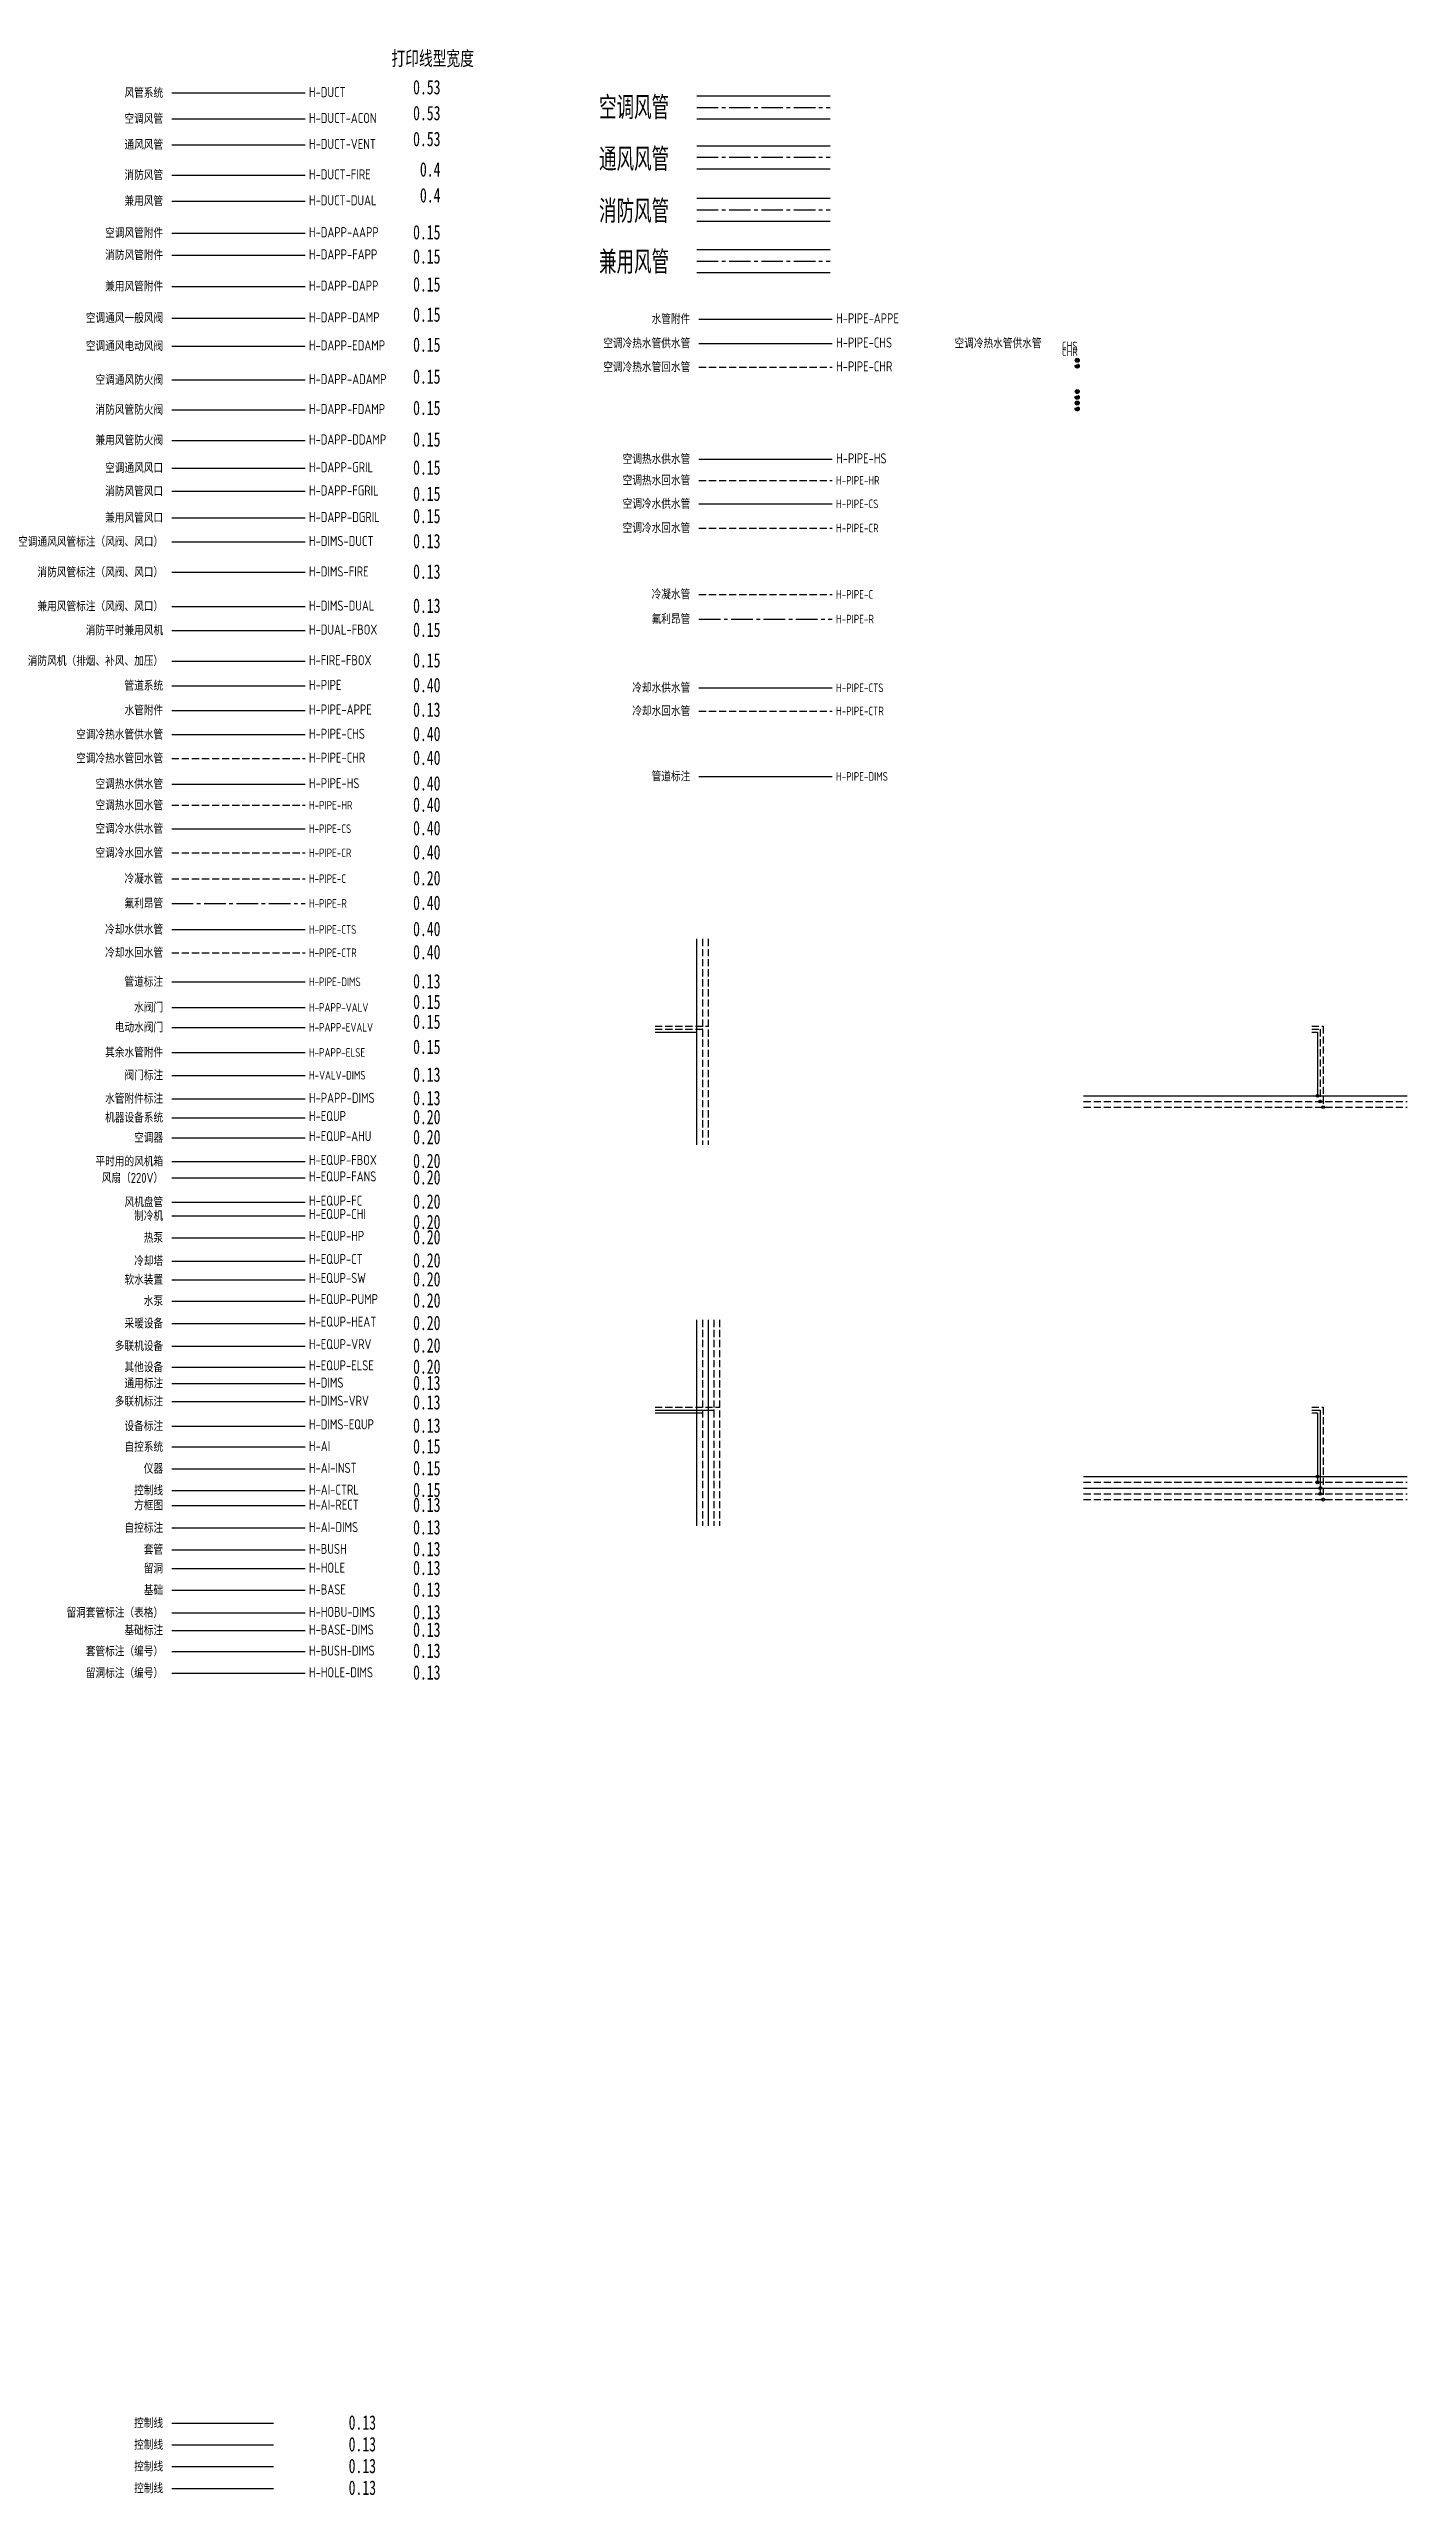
# Model space of a CAD drawing. Extents: x -671963 to 2381076, y -56129 to 1796010.
# Drawn here: x 143059 to 190268, y 1377 to 86389 of the extents above; entities that cross this region are included whole.
import ezdxf
from ezdxf.enums import TextEntityAlignment as Align

# ---------------------------------------------------------------- set-up
doc = ezdxf.new("R2010")
doc.units = 0
doc.header["$LTSCALE"] = 1000
for name, pattern in [('CENTER2', [1.125, 0.75, -0.125, 0.125, -0.125]), ('DASH', [0.35, 0.25, -0.1]), ('HIDDEN', [9.525, 6.35, -3.175])]:
    doc.linetypes.add(name, pattern=pattern)
for name, color, linetype in [('H-AI', 6, 'CONTINUOUS'), ('H-AI-CTRL', 6, 'HIDDEN'), ('H-AI-DIMS', 7, 'CONTINUOUS'), ('H-AI-INST', 6, 'CONTINUOUS'), ('H-AI-RECT', 7, 'CONTINUOUS'), ('H-BASE', 7, 'CONTINUOUS'), ('H-BASE-DIMS', 7, 'CONTINUOUS'), ('H-BUSH', 7, 'CONTINUOUS'), ('H-BUSH-DIMS', 7, 'CONTINUOUS'), ('H-DAPP-AAPP', 3, 'CONTINUOUS'), ('H-DAPP-ADAMP', 11, 'CONTINUOUS'), ('H-DAPP-DAMP', 3, 'CONTINUOUS'), ('H-DAPP-DAPP', 131, 'CONTINUOUS'), ('H-DAPP-DDAMP', 131, 'CONTINUOUS'), ('H-DAPP-DGRIL', 131, 'CONTINUOUS'), ('H-DAPP-EDAMP', 31, 'CONTINUOUS'), ('H-DAPP-FAPP', 3, 'CONTINUOUS'), ('H-DAPP-FDAMP', 161, 'CONTINUOUS'), ('H-DAPP-FGRIL', 161, 'CONTINUOUS'), ('H-DAPP-GRIL', 11, 'CONTINUOUS'), ('H-DIMS', 7, 'CONTINUOUS'), ('H-DIMS-DUAL', 7, 'CONTINUOUS'), ('H-DIMS-DUCT', 7, 'CONTINUOUS'), ('H-DIMS-EQUP', 7, 'CONTINUOUS'), ('H-DIMS-FIRE', 7, 'CONTINUOUS'), ('H-DIMS-VRV', 7, 'CONTINUOUS'), ('H-DUAL-FBOX', 131, 'CONTINUOUS'), ('H-DUCT', 2, 'CONTINUOUS'), ('H-DUCT-ACON', 2, 'CONTINUOUS'), ('H-DUCT-DUAL', 30, 'CONTINUOUS'), ('H-DUCT-FIRE', 20, 'CONTINUOUS'), ('H-DUCT-VENT', 2, 'CONTINUOUS'), ('H-EQUP', 4, 'CONTINUOUS'), ('H-EQUP-AHU', 4, 'CONTINUOUS'), ('H-EQUP-CHI', 4, 'CONTINUOUS'), ('H-EQUP-CT', 4, 'CONTINUOUS'), ('H-EQUP-ELSE', 4, 'CONTINUOUS'), ('H-EQUP-FANS', 4, 'CONTINUOUS'), ('H-EQUP-FBOX', 4, 'CONTINUOUS'), ('H-EQUP-FC', 4, 'CONTINUOUS'), ('H-EQUP-HEAT', 4, 'CONTINUOUS'), ('H-EQUP-HP', 4, 'CONTINUOUS'), ('H-EQUP-PUMP', 4, 'CONTINUOUS'), ('H-EQUP-SW', 4, 'CONTINUOUS'), ('H-EQUP-VRV', 4, 'CONTINUOUS'), ('H-FIRE-FBOX', 161, 'CONTINUOUS'), ('H-HOBU-DIMS', 7, 'CONTINUOUS'), ('H-HOLE', 7, 'CONTINUOUS'), ('h-hole-dims', 7, 'CONTINUOUS'), ('H-PAPP-DIMS', 7, 'CONTINUOUS'), ('H-PAPP-ELSE', 3, 'CONTINUOUS'), ('h-papp-evalv', 3, 'CONTINUOUS'), ('h-papp-valv', 3, 'CONTINUOUS'), ('H-PIPE', 1, 'CONTINUOUS'), ('H-PIPE-APPE', 7, 'CONTINUOUS'), ('H-PIPE-C', 4, 'DASH'), ('H-PIPE-CHR', 1, 'DASH'), ('H-PIPE-CHS', 1, 'CONTINUOUS'), ('H-PIPE-CR', 1, 'DASH'), ('H-PIPE-CS', 1, 'CONTINUOUS'), ('H-PIPE-CTR', 1, 'DASH'), ('H-PIPE-CTS', 1, 'CONTINUOUS'), ('H-PIPE-DIMS', 7, 'CONTINUOUS'), ('H-PIPE-HR', 1, 'DASH'), ('H-PIPE-HS', 1, 'CONTINUOUS'), ('H-PIPE-R', 1, 'CENTER2'), ('H-VALV-DIMS', 7, 'CONTINUOUS')]:
    doc.layers.add(name, color=color, linetype=linetype)
for name, color, linetype, plot in [('H-CON', 7, 'CONTINUOUS', False), ('H-CONA', 7, 'CONTINUOUS', False), ('H-CONS', 7, 'CONTINUOUS', False), ('H-CONW', 7, 'CONTINUOUS', False), ('H-DUCT-ACON-MID', 252, 'CENTER2', False), ('H-DUCT-DUAL-MID', 252, 'CENTER2', False), ('H-DUCT-FIRE-MID', 252, 'CENTER2', False), ('H-DUCT-VENT-MID', 252, 'CENTER2', False)]:
    doc.layers.add(name, color=color, linetype=linetype, plot=plot)
doc.styles.add('TH-STYLE1', font='Stfangso_0.ttf', dxfattribs={"width": 0.7})
doc.styles.add('TH-STYLE3', font='tssdeng.shx', dxfattribs={"width": 0.8, "bigfont": 'tssdchn.shx'})

msp = doc.modelspace()

# ---------------------------------------------------------------- texts
at = {"layer": 'H-AI', "style": 'TH-STYLE3', "width": 0.8}
msp.add_text('自控系统', height=350, dxfattribs=at).set_placement((147028.6709, 37631.1983), align=Align.RIGHT)
msp.add_text('H-AI', height=350, dxfattribs=at).set_placement((152096.1088, 37655.832))
at = {"layer": 'H-AI-CTRL', "style": 'TH-STYLE3', "width": 0.8}
msp.add_text('控制线', height=350, dxfattribs=at).set_placement((147028.6709, 36119.7625), align=Align.RIGHT)
msp.add_text('H-AI-CTRL', height=350, dxfattribs=at).set_placement((152096.1088, 36144.3963))
at = {"layer": 'H-AI-DIMS', "style": 'TH-STYLE3', "width": 0.8}
msp.add_text('自控标注', height=350, dxfattribs=at).set_placement((147028.6709, 34816.4239), align=Align.RIGHT)
msp.add_text('H-AI-DIMS', height=350, dxfattribs=at).set_placement((152096.1088, 34841.0577))
at = {"layer": 'H-AI-INST', "style": 'TH-STYLE3', "width": 0.8}
msp.add_text('仪器', height=350, dxfattribs=at).set_placement((147028.6709, 36875.4825), align=Align.RIGHT)
msp.add_text('H-AI-INST', height=350, dxfattribs=at).set_placement((152096.1088, 36900.1163))
at = {"layer": 'H-AI-RECT', "style": 'TH-STYLE3', "width": 0.8}
msp.add_text('方框图', height=350, dxfattribs=at).set_placement((147028.6709, 35597.3313), align=Align.RIGHT)
msp.add_text('H-AI-RECT', height=350, dxfattribs=at).set_placement((152096.1088, 35621.9651))
at = {"layer": 'H-BASE', "style": 'TH-STYLE3', "width": 0.8}
msp.add_text('基础', height=350, dxfattribs=at).set_placement((147028.6709, 32650.0305), align=Align.RIGHT)
msp.add_text('H-BASE', height=350, dxfattribs=at).set_placement((152096.1088, 32674.6643))
at = {"layer": 'H-BASE-DIMS', "style": 'TH-STYLE3', "width": 0.8}
msp.add_text('基础标注', height=350, dxfattribs=at).set_placement((147028.6709, 31257.097), align=Align.RIGHT)
msp.add_text('H-BASE-DIMS', height=350, dxfattribs=at).set_placement((152096.1088, 31281.7307))
at = {"layer": 'H-BUSH', "style": 'TH-STYLE3', "width": 0.8}
msp.add_text('套管', height=350, dxfattribs=at).set_placement((147028.6709, 34060.7039), align=Align.RIGHT)
msp.add_text('H-BUSH', height=350, dxfattribs=at).set_placement((152096.1088, 34085.3377))
at = {"layer": 'H-BUSH-DIMS', "style": 'TH-STYLE3', "width": 0.8}
msp.add_text('套管标注（编号）', height=350, dxfattribs=at).set_placement((147028.6709, 30526.5686), align=Align.RIGHT)
msp.add_text('H-BUSH-DIMS', height=350, dxfattribs=at).set_placement((152096.1088, 30551.2024))
at = {"layer": 'H-CON', "style": 'TH-STYLE3', "width": 0.8}
msp.add_text('控制线', height=350, dxfattribs=at).set_placement((147028.6709, 2194.4452), align=Align.RIGHT)
at = {"layer": 'H-CONA', "style": 'TH-STYLE3', "width": 0.8}
msp.add_text('控制线', height=350, dxfattribs=at).set_placement((147028.6709, 3704.4452), align=Align.RIGHT)
at = {"layer": 'H-CONS', "style": 'TH-STYLE3', "width": 0.8}
msp.add_text('控制线', height=350, dxfattribs=at).set_placement((147028.6709, 1439.4452), align=Align.RIGHT)
at = {"layer": 'H-CONW', "style": 'TH-STYLE3', "width": 0.8}
msp.add_text('控制线', height=350, dxfattribs=at).set_placement((147028.6709, 2949.4452), align=Align.RIGHT)
at = {"layer": 'H-DAPP-AAPP', "style": 'TH-STYLE3', "width": 0.8}
msp.add_text('空调风管附件', height=350, dxfattribs=at).set_placement((147028.6709, 79819.5106), align=Align.RIGHT)
msp.add_text('H-DAPP-AAPP', height=350, dxfattribs=at).set_placement((152096.1088, 79844.1444))
at = {"layer": 'H-DAPP-ADAMP', "style": 'TH-STYLE3', "width": 0.8}
msp.add_text('空调通风防火阀', height=350, dxfattribs=at).set_placement((147028.6709, 74713.8086), align=Align.RIGHT)
msp.add_text('H-DAPP-ADAMP', height=350, dxfattribs=at).set_placement((152096.1088, 74738.4424))
at = {"layer": 'H-DAPP-DAMP', "style": 'TH-STYLE3', "width": 0.8}
msp.add_text('空调通风一般风阀', height=350, dxfattribs=at).set_placement((147028.6709, 76862.6882), align=Align.RIGHT)
msp.add_text('H-DAPP-DAMP', height=350, dxfattribs=at).set_placement((152096.1088, 76887.322))
at = {"layer": 'H-DAPP-DAPP', "style": 'TH-STYLE3', "width": 0.8}
msp.add_text('兼用风管附件', height=350, dxfattribs=at).set_placement((147028.6709, 77960.5565), align=Align.RIGHT)
msp.add_text('H-DAPP-DAPP', height=350, dxfattribs=at).set_placement((152096.1088, 77985.1902))
at = {"layer": 'H-DAPP-DDAMP', "style": 'TH-STYLE3', "width": 0.8}
msp.add_text('兼用风管防火阀', height=350, dxfattribs=at).set_placement((147028.6709, 72614.9414), align=Align.RIGHT)
msp.add_text('H-DAPP-DDAMP', height=350, dxfattribs=at).set_placement((152096.1088, 72639.5751))
at = {"layer": 'H-DAPP-DGRIL', "style": 'TH-STYLE3', "width": 0.8}
msp.add_text('兼用风管风口', height=350, dxfattribs=at).set_placement((147028.6709, 69920.1864), align=Align.RIGHT)
msp.add_text('H-DAPP-DGRIL', height=350, dxfattribs=at).set_placement((152096.1088, 69944.8202))
at = {"layer": 'H-DAPP-EDAMP', "style": 'TH-STYLE3', "width": 0.8}
msp.add_text('空调通风电动风阀', height=350, dxfattribs=at).set_placement((147028.6709, 75888.0895), align=Align.RIGHT)
msp.add_text('H-DAPP-EDAMP', height=350, dxfattribs=at).set_placement((152096.1088, 75912.7233))
at = {"layer": 'H-DAPP-FAPP', "style": 'TH-STYLE3', "width": 0.8}
msp.add_text('消防风管附件', height=350, dxfattribs=at).set_placement((147028.6709, 79048.6274), align=Align.RIGHT)
msp.add_text('H-DAPP-FAPP', height=350, dxfattribs=at).set_placement((152096.1088, 79073.2612))
at = {"layer": 'H-DAPP-FDAMP', "style": 'TH-STYLE3', "width": 0.8}
msp.add_text('消防风管防火阀', height=350, dxfattribs=at).set_placement((147028.6709, 73675.634), align=Align.RIGHT)
msp.add_text('H-DAPP-FDAMP', height=350, dxfattribs=at).set_placement((152096.1088, 73700.2678))
at = {"layer": 'H-DAPP-FGRIL', "style": 'TH-STYLE3', "width": 0.8}
msp.add_text('消防风管风口', height=350, dxfattribs=at).set_placement((147028.6709, 70843.2952), align=Align.RIGHT)
msp.add_text('H-DAPP-FGRIL', height=350, dxfattribs=at).set_placement((152096.1088, 70867.929))
at = {"layer": 'H-DAPP-GRIL', "style": 'TH-STYLE3', "width": 0.8}
msp.add_text('空调通风风口', height=350, dxfattribs=at).set_placement((147028.6709, 71652.7111), align=Align.RIGHT)
msp.add_text('H-DAPP-GRIL', height=350, dxfattribs=at).set_placement((152096.1088, 71677.3448))
at = {"layer": 'H-DIMS', "style": 'TH-STYLE3', "width": 0.8}
msp.add_text('通用标注', height=350, dxfattribs=at).set_placement((147028.6709, 39839.325), align=Align.RIGHT)
msp.add_text('H-DIMS', height=350, dxfattribs=at).set_placement((152096.1088, 39863.9587))
at = {"layer": 'H-DIMS', "char_height": 500, "attachment_point": 9, "style": 'TH-STYLE1'}
for s, insert in [('打印线型宽度', (157830.8727, 85744.0219, 0)), ('0.53', (156669.657, 84801.8627, 0)), ('0.53', (156669.657, 83901.8627, 0)), ('0.53', (156669.657, 83001.8627, 0)), ('0.4', (156669.657, 81944.2114, 0)), ('0.4', (156669.657, 81044.2114, 0)), ('0.15', (156669.657, 79761.6096, 0)), ('0.15', (156669.657, 78920.5329, 0)), ('0.15', (156669.657, 77949.4492, 0)), ('0.15', (156669.657, 76898.3747, 0)), ('0.15', (156669.657, 75853.5825, 0)), ('0.15', (156669.657, 74746.0571, 0)), ('0.15', (156669.657, 73657.9862, 0)), ('0.15', (156669.657, 72560.1179, 0)), ('0.15', (156669.657, 71583.6342, 0)), ('0.15', (156669.657, 70671.4904, 0)), ('0.15', (156669.657, 69899.391, 0)), ('0.13', (156669.657, 69025.1191, 0)), ('0.13', (156669.657, 67966.4538, 0)), ('0.13', (156669.657, 66780.7501, 0)), ('0.15', (156669.657, 65946.9531, 0)), ('0.15', (156669.657, 64883.5793, 0)), ('0.40', (156669.657, 64024.2133, 0)), ('0.13', (156669.657, 63168.3933, 0)), ('0.40', (156669.657, 62325.2249, 0)), ('0.40', (156669.657, 61496.9358, 0)), ('0.40', (156669.657, 60606.9641, 0)), ('0.40', (156669.657, 59867.6811, 0)), ('0.40', (156669.657, 59052.0442, 0)), ('0.40', (156669.657, 58211.6905, 0)), ('0.20', (156669.657, 57314.647, 0)), ('0.40', (156669.657, 56455.1682, 0)), ('0.40', (156669.657, 55548.6064, 0)), ('0.40', (156669.657, 54742.6761, 0)), ('0.13', (156669.657, 53731.1504, 0)), ('0.15', (156669.657, 53016.4399, 0)), ('0.15', (156669.657, 52325.8327, 0)), ('0.15', (156669.657, 51452.876, 0)), ('0.13', (156669.657, 50483.4372, 0)), ('0.13', (156669.657, 49672.3085, 0)), ('0.20', (156669.657, 49012.1224, 0)), ('0.20', (156669.657, 48314.5684, 0)), ('0.20', (156669.657, 47487.4925, 0)), ('0.20', (156669.657, 46916.9185, 0)), ('0.20', (156669.657, 46074.7808, 0)), ('0.20', (156669.657, 45364.8248, 0)), ('0.20', (156669.657, 44836.9756, 0)), ('0.20', (156669.657, 44031.3786, 0)), ('0.20', (156669.657, 43375.5103, 0)), ('0.20', (156669.657, 42638.9615, 0)), ('0.20', (156669.657, 41856.3749, 0)), ('0.20', (156669.657, 41073.7925, 0)), ('0.20', (156669.657, 40337.2436, 0)), ('0.13', (156669.657, 39770.7836, 0)), ('0.13', (156669.657, 39096.2919, 0)), ('0.13', (156669.657, 38289.3005, 0)), ('0.15', (156669.657, 37568.5884, 0)), ('0.15', (156669.657, 36812.8726, 0)), ('0.15', (156669.657, 36057.1526, 0)), ('0.13', (156669.657, 35534.7215, 0)), ('0.13', (156669.657, 34753.814, 0)), ('0.13', (156669.657, 33998.094, 0)), ('0.13', (156669.657, 33343.1406, 0)), ('0.13', (156669.657, 32587.4206, 0)), ('0.13', (156669.657, 31806.5132, 0)), ('0.13', (156669.657, 31194.4871, 0)), ('0.13', (156669.657, 30463.9588, 0)), ('0.13', (156669.657, 29708.2388, 0)), ('0.13', (154429.424, 3641.8353, 0)), ('0.13', (154429.424, 2886.8353, 0)), ('0.13', (154429.424, 2131.8353, 0)), ('0.13', (154429.424, 1376.8353, 0))]:
    msp.add_mtext(s, dxfattribs=dict(at, insert=insert))
at = {"layer": 'H-DIMS-DUAL', "style": 'TH-STYLE3', "width": 0.8}
msp.add_text('兼用风管标注（风阀、风口）', height=350, dxfattribs=at).set_placement((147028.6709, 66843.36), align=Align.RIGHT)
msp.add_text('H-DIMS-DUAL', height=350, dxfattribs=at).set_placement((152096.1088, 66867.9938))
at = {"layer": 'H-DIMS-DUCT', "style": 'TH-STYLE3', "width": 0.8}
msp.add_text('空调通风风管标注（风阀、风口）', height=350, dxfattribs=at).set_placement((147028.6709, 69087.7289), align=Align.RIGHT)
msp.add_text('H-DIMS-DUCT', height=350, dxfattribs=at).set_placement((152096.1088, 69112.3627))
at = {"layer": 'H-DIMS-EQUP', "style": 'TH-STYLE3', "width": 0.8}
msp.add_text('设备标注', height=350, dxfattribs=at).set_placement((147028.6709, 38351.9104), align=Align.RIGHT)
msp.add_text('H-DIMS-EQUP', height=350, dxfattribs=at).set_placement((152096.1088, 38415.0057))
at = {"layer": 'H-DIMS-FIRE', "style": 'TH-STYLE3', "width": 0.8}
msp.add_text('消防风管标注（风阀、风口）', height=350, dxfattribs=at).set_placement((147028.6709, 68029.0636), align=Align.RIGHT)
msp.add_text('H-DIMS-FIRE', height=350, dxfattribs=at).set_placement((152096.1088, 68053.6974))
at = {"layer": 'H-DIMS-VRV', "style": 'TH-STYLE3', "width": 0.8}
msp.add_text('多联机标注', height=350, dxfattribs=at).set_placement((147028.6709, 39208.3886), align=Align.RIGHT)
msp.add_text('H-DIMS-VRV', height=350, dxfattribs=at).set_placement((152096.1088, 39233.0223))
at = {"layer": 'H-DUAL-FBOX', "style": 'TH-STYLE3', "width": 0.8}
msp.add_text('消防平时兼用风机', height=350, dxfattribs=at).set_placement((147028.6709, 66009.5629), align=Align.RIGHT)
msp.add_text('H-DUAL-FBOX', height=350, dxfattribs=at).set_placement((152096.1088, 66034.1967))
at = {"layer": 'H-DUCT', "style": 'TH-STYLE3', "width": 0.8}
msp.add_text('风管系统', height=350, dxfattribs=at).set_placement((147028.6709, 84686.9025), align=Align.RIGHT)
msp.add_text('H-DUCT', height=350, dxfattribs=at).set_placement((152096.1088, 84711.5363))
at = {"layer": 'H-DUCT-ACON', "style": 'TH-STYLE3', "width": 0.8}
for height, p in [(350, (147028.6709, 83786.9025)), (800, (164613.6462, 83945.133))]:
    msp.add_text('空调风管', height=height, dxfattribs=at).set_placement(p, align=Align.RIGHT)
msp.add_text('H-DUCT-ACON', height=350, dxfattribs=at).set_placement((152096.1088, 83811.5363))
at = {"layer": 'H-DUCT-DUAL', "style": 'TH-STYLE3', "width": 0.8}
for height, p in [(350, (147028.6709, 80929.2512)), (800, (164613.6462, 78574.8782))]:
    msp.add_text('兼用风管', height=height, dxfattribs=at).set_placement(p, align=Align.RIGHT)
msp.add_text('H-DUCT-DUAL', height=350, dxfattribs=at).set_placement((152096.1088, 80953.8849))
at = {"layer": 'H-DUCT-FIRE', "style": 'TH-STYLE3', "width": 0.8}
for height, p in [(350, (147028.6709, 81829.2512)), (800, (164613.6462, 80343.5975))]:
    msp.add_text('消防风管', height=height, dxfattribs=at).set_placement(p, align=Align.RIGHT)
msp.add_text('H-DUCT-FIRE', height=350, dxfattribs=at).set_placement((152096.1088, 81853.8849))
at = {"layer": 'H-DUCT-VENT', "style": 'TH-STYLE3', "width": 0.8}
for height, p in [(350, (147028.6709, 82886.9025)), (800, (164613.6462, 82149.6852))]:
    msp.add_text('通风风管', height=height, dxfattribs=at).set_placement(p, align=Align.RIGHT)
msp.add_text('H-DUCT-VENT', height=350, dxfattribs=at).set_placement((152096.1088, 82911.5363))
at = {"layer": 'H-EQUP', "style": 'TH-STYLE3', "width": 0.8}
msp.add_text('机器设备系统', height=350, dxfattribs=at).set_placement((147028.6709, 49074.7322), align=Align.RIGHT)
msp.add_text('H-EQUP', height=350, dxfattribs=at).set_placement((152096.1088, 49126.2891))
at = {"layer": 'H-EQUP-AHU', "style": 'TH-STYLE3', "width": 0.8}
msp.add_text('空调器', height=350, dxfattribs=at).set_placement((147028.6709, 48377.1783), align=Align.RIGHT)
msp.add_text('H-EQUP-AHU', height=350, dxfattribs=at).set_placement((152096.1088, 48428.7351))
at = {"layer": 'H-EQUP-CHI', "style": 'TH-STYLE3', "width": 0.8}
msp.add_text('制冷机', height=350, dxfattribs=at).set_placement((147028.6709, 45659.1532), align=Align.RIGHT)
msp.add_text('H-EQUP-CHI', height=350, dxfattribs=at).set_placement((152096.1088, 45722.2485))
at = {"layer": 'H-EQUP-CT', "style": 'TH-STYLE3', "width": 0.8}
msp.add_text('冷却塔', height=350, dxfattribs=at).set_placement((147028.6709, 44093.9884), align=Align.RIGHT)
msp.add_text('H-EQUP-CT', height=350, dxfattribs=at).set_placement((152096.1088, 44157.0837))
at = {"layer": 'H-EQUP-ELSE', "style": 'TH-STYLE3', "width": 0.8}
msp.add_text('H-EQUP-ELSE', height=350, dxfattribs=at).set_placement((152096.1088, 40462.9488))
msp.add_text('其他设备', height=350, dxfattribs=at).set_placement((147028.6709, 40399.8535), align=Align.RIGHT)
at = {"layer": 'H-EQUP-FANS', "style": 'TH-STYLE3', "width": 0.8}
msp.add_text('风扇（220V）', height=350, dxfattribs=at).set_placement((147028.6709, 46979.5284), align=Align.RIGHT)
msp.add_text('H-EQUP-FANS', height=350, dxfattribs=at).set_placement((152096.1088, 47031.0852))
at = {"layer": 'H-EQUP-FBOX', "style": 'TH-STYLE3', "width": 0.8}
msp.add_text('平时用的风机箱', height=350, dxfattribs=at).set_placement((147028.6709, 47550.1023), align=Align.RIGHT)
msp.add_text('H-EQUP-FBOX', height=350, dxfattribs=at).set_placement((152096.1088, 47601.6592))
at = {"layer": 'H-EQUP-FC', "style": 'TH-STYLE3', "width": 0.8}
msp.add_text('风机盘管', height=350, dxfattribs=at).set_placement((147028.6709, 46137.3906), align=Align.RIGHT)
msp.add_text('H-EQUP-FC', height=350, dxfattribs=at).set_placement((152096.1088, 46188.9475))
at = {"layer": 'H-EQUP-HEAT', "style": 'TH-STYLE3', "width": 0.8}
msp.add_text('采暖设备', height=350, dxfattribs=at).set_placement((147028.6709, 41918.9847), align=Align.RIGHT)
msp.add_text('H-EQUP-HEAT', height=350, dxfattribs=at).set_placement((152096.1088, 41982.0801))
at = {"layer": 'H-EQUP-HP', "style": 'TH-STYLE3', "width": 0.8}
msp.add_text('热泵', height=350, dxfattribs=at).set_placement((147028.6709, 44899.5855), align=Align.RIGHT)
msp.add_text('H-EQUP-HP', height=350, dxfattribs=at).set_placement((152096.1088, 44962.6808))
at = {"layer": 'H-EQUP-PUMP', "style": 'TH-STYLE3', "width": 0.8}
msp.add_text('水泵', height=350, dxfattribs=at).set_placement((147028.6709, 42701.5713), align=Align.RIGHT)
msp.add_text('H-EQUP-PUMP', height=350, dxfattribs=at).set_placement((152096.1088, 42764.6666))
at = {"layer": 'H-EQUP-SW', "style": 'TH-STYLE3', "width": 0.8}
msp.add_text('软水装置', height=350, dxfattribs=at).set_placement((147028.6709, 43438.1202), align=Align.RIGHT)
msp.add_text('H-EQUP-SW', height=350, dxfattribs=at).set_placement((152096.1088, 43501.2155))
at = {"layer": 'H-EQUP-VRV', "style": 'TH-STYLE3', "width": 0.8}
msp.add_text('多联机设备', height=350, dxfattribs=at).set_placement((147028.6709, 41136.4024), align=Align.RIGHT)
msp.add_text('H-EQUP-VRV', height=350, dxfattribs=at).set_placement((152096.1088, 41199.4977))
at = {"layer": 'H-FIRE-FBOX', "style": 'TH-STYLE3', "width": 0.8}
msp.add_text('消防风机（排烟、补风、加压）', height=350, dxfattribs=at).set_placement((147028.6709, 64946.1892), align=Align.RIGHT)
msp.add_text('H-FIRE-FBOX', height=350, dxfattribs=at).set_placement((152096.1088, 64970.823))
at = {"layer": 'H-HOBU-DIMS', "style": 'TH-STYLE3', "width": 0.8}
msp.add_text('留洞套管标注（表格）', height=350, dxfattribs=at).set_placement((147028.6709, 31869.1231), align=Align.RIGHT)
msp.add_text('H-HOBU-DIMS', height=350, dxfattribs=at).set_placement((152096.1088, 31893.7568))
at = {"layer": 'H-HOLE', "style": 'TH-STYLE3', "width": 0.8}
msp.add_text('留洞', height=350, dxfattribs=at).set_placement((147028.6709, 33405.7505), align=Align.RIGHT)
msp.add_text('H-HOLE', height=350, dxfattribs=at).set_placement((152096.1088, 33430.3843))
at = {"layer": 'h-hole-dims', "style": 'TH-STYLE3', "width": 0.8}
msp.add_text('留洞标注（编号）', height=350, dxfattribs=at).set_placement((147028.6709, 29770.8486), align=Align.RIGHT)
msp.add_text('H-HOLE-DIMS', height=350, dxfattribs=at).set_placement((152096.1088, 29795.4824))
at = {"layer": 'H-PAPP-DIMS', "style": 'TH-STYLE3', "width": 0.8}
msp.add_text('水管附件标注', height=350, dxfattribs=at).set_placement((147028.6709, 49734.9184), align=Align.RIGHT)
msp.add_text('H-PAPP-DIMS', height=350, dxfattribs=at).set_placement((152096.1088, 49759.5522))
at = {"layer": 'H-PAPP-ELSE', "style": 'TH-STYLE3', "width": 0.8}
msp.add_text('其余水管附件', height=350, dxfattribs=at).set_placement((147028.6709, 51337.9158), align=Align.RIGHT)
msp.add_text('H-PAPP-ELSE', height=300, dxfattribs=at).set_placement((152096.1088, 51362.5495))
at = {"layer": 'h-papp-evalv', "style": 'TH-STYLE3', "width": 0.8}
msp.add_text('电动水阀门', height=350, dxfattribs=at).set_placement((147028.6709, 52210.8725), align=Align.RIGHT)
msp.add_text('H-PAPP-EVALV', height=300, dxfattribs=at).set_placement((152096.1088, 52235.5063))
at = {"layer": 'h-papp-valv', "style": 'TH-STYLE3', "width": 0.8}
msp.add_text('水阀门', height=350, dxfattribs=at).set_placement((147028.6709, 52901.4797), align=Align.RIGHT)
msp.add_text('H-PAPP-VALV', height=300, dxfattribs=at).set_placement((152096.1088, 52926.1134))
at = {"layer": 'H-PIPE', "style": 'TH-STYLE3', "width": 0.8}
msp.add_text('管道系统', height=350, dxfattribs=at).set_placement((147028.6709, 64086.8232), align=Align.RIGHT)
msp.add_text('H-PIPE', height=350, dxfattribs=at).set_placement((152096.1088, 64111.4569))
at = {"layer": 'H-PIPE-APPE', "style": 'TH-STYLE3', "width": 0.8}
for p in [(165351.3717, 76827.6139), (147028.6709, 63231.0032)]:
    msp.add_text('水管附件', height=350, dxfattribs=at).set_placement(p, align=Align.RIGHT)
for p in [(170418.8096, 76852.2476), (152096.1088, 63255.6369)]:
    msp.add_text('H-PIPE-APPE', height=350, dxfattribs=at).set_placement(p)
at = {"layer": 'H-PIPE-C', "style": 'TH-STYLE3', "width": 0.8}
for p in [(165351.3717, 67258.3675), (147028.6709, 57377.2568)]:
    msp.add_text('冷凝水管', height=350, dxfattribs=at).set_placement(p, align=Align.RIGHT)
for p in [(170418.8096, 67283.0013), (152096.1088, 57401.8906)]:
    msp.add_text('H-PIPE-C', height=300, dxfattribs=at).set_placement(p)
at = {"layer": 'H-PIPE-CHR', "style": 'TH-STYLE3', "width": 0.8}
for p in [(165351.3717, 75156.1564), (147028.6709, 61559.5456)]:
    msp.add_text('空调冷热水管回水管', height=350, dxfattribs=at).set_placement(p, align=Align.RIGHT)
for p in [(170418.8096, 75180.7901), (152096.1088, 61584.1794)]:
    msp.add_text('H-PIPE-CHR', height=350, dxfattribs=at).set_placement(p)
at = {"layer": 'H-PIPE-CHS', "style": 'TH-STYLE3', "width": 0.8}
for p in [(165351.3717, 75984.4455), (177559.6424, 75984.4455), (147028.6709, 62387.8348)]:
    msp.add_text('空调冷热水管供水管', height=350, dxfattribs=at).set_placement(p, align=Align.RIGHT)
for s, height, p in [('H-PIPE-CHS', 350, (170418.8096, 76009.0792)), ('CHS', 300, (178269.1779, 75914.9046)), ('CHR', 300, (178269.1779, 75714.9046)), ('H-PIPE-CHS', 350, (152096.1088, 62412.4685))]:
    msp.add_text(s, height=height, dxfattribs=at).set_placement(p)
at = {"layer": 'H-PIPE-CR', "style": 'TH-STYLE3', "width": 0.8}
for p in [(165351.3717, 69563.9111), (147028.6709, 58274.3003)]:
    msp.add_text('空调冷水回水管', height=350, dxfattribs=at).set_placement(p, align=Align.RIGHT)
for p in [(170418.8096, 69588.5448), (152096.1088, 58298.9341)]:
    msp.add_text('H-PIPE-CR', height=300, dxfattribs=at).set_placement(p)
at = {"layer": 'H-PIPE-CS', "style": 'TH-STYLE3', "width": 0.8}
for p in [(165351.3717, 70404.2647), (147028.6709, 59114.654)]:
    msp.add_text('空调冷水供水管', height=350, dxfattribs=at).set_placement(p, align=Align.RIGHT)
for p in [(170418.8096, 70428.8985), (152096.1088, 59139.2878)]:
    msp.add_text('H-PIPE-CS', height=300, dxfattribs=at).set_placement(p)
at = {"layer": 'H-PIPE-CTR', "style": 'TH-STYLE3', "width": 0.8}
for p in [(165351.3717, 63204.8966), (147028.6709, 54805.2859)]:
    msp.add_text('冷却水回水管', height=350, dxfattribs=at).set_placement(p, align=Align.RIGHT)
for p in [(170418.8096, 63229.5304), (152096.1088, 54829.9197)]:
    msp.add_text('H-PIPE-CTR', height=300, dxfattribs=at).set_placement(p)
at = {"layer": 'H-PIPE-CTS', "style": 'TH-STYLE3', "width": 0.8}
for p in [(165351.3717, 64010.827), (147028.6709, 55611.2163)]:
    msp.add_text('冷却水供水管', height=350, dxfattribs=at).set_placement(p, align=Align.RIGHT)
for p in [(170418.8096, 64035.4607), (152096.1088, 55635.85)]:
    msp.add_text('H-PIPE-CTS', height=300, dxfattribs=at).set_placement(p)
at = {"layer": 'H-PIPE-DIMS', "style": 'TH-STYLE3', "width": 0.8}
for p in [(165351.3717, 60930.371), (147028.6709, 53793.7603)]:
    msp.add_text('管道标注', height=350, dxfattribs=at).set_placement(p, align=Align.RIGHT)
for p in [(170418.8096, 60955.0048), (152096.1088, 53818.394)]:
    msp.add_text('H-PIPE-DIMS', height=300, dxfattribs=at).set_placement(p)
at = {"layer": 'H-PIPE-HR', "style": 'TH-STYLE3', "width": 0.8}
for p in [(165351.3717, 71219.9017), (147028.6709, 59930.291)]:
    msp.add_text('空调热水回水管', height=350, dxfattribs=at).set_placement(p, align=Align.RIGHT)
for p in [(170418.8096, 71244.5355), (152096.1088, 59954.9248)]:
    msp.add_text('H-PIPE-HR', height=300, dxfattribs=at).set_placement(p)
at = {"layer": 'H-PIPE-HS', "style": 'TH-STYLE3', "width": 0.8}
for p in [(165351.3717, 71959.1847), (147028.6709, 60669.574)]:
    msp.add_text('空调热水供水管', height=350, dxfattribs=at).set_placement(p, align=Align.RIGHT)
for p in [(170418.8096, 71983.8185), (152096.1088, 60694.2077)]:
    msp.add_text('H-PIPE-HS', height=350, dxfattribs=at).set_placement(p)
at = {"layer": 'H-PIPE-R', "style": 'TH-STYLE3', "width": 0.8}
for p in [(165351.3717, 66398.8887), (147028.6709, 56517.778)]:
    msp.add_text('氟利昂管', height=350, dxfattribs=at).set_placement(p, align=Align.RIGHT)
for p in [(170418.8096, 66423.5225), (152096.1088, 56542.4118)]:
    msp.add_text('H-PIPE-R', height=300, dxfattribs=at).set_placement(p)
at = {"layer": 'H-VALV-DIMS', "style": 'TH-STYLE3', "width": 0.8}
msp.add_text('阀门标注', height=350, dxfattribs=at).set_placement((147028.6709, 50546.0471), align=Align.RIGHT)
msp.add_text('H-VALV-DIMS', height=300, dxfattribs=at).set_placement((152096.1088, 50570.6808))

# ---------------------------------------------------------------- linework, layer by layer
at = {"layer": 'H-AI'}
msp.add_line((147327.8869, 37801.8521), (151962.881, 37801.8521), dxfattribs=at)
at = {"layer": 'H-AI-CTRL'}
msp.add_line((147327.8869, 36290.4163), (151962.881, 36290.4163), dxfattribs=at)
at = {"layer": 'H-AI-DIMS'}
msp.add_line((147327.8869, 34987.0777), (151962.881, 34987.0777), dxfattribs=at)
at = {"layer": 'H-AI-INST'}
msp.add_line((147327.8869, 37046.1363), (151962.881, 37046.1363), dxfattribs=at)
at = {"layer": 'H-AI-RECT'}
msp.add_line((147327.8869, 35767.9851), (151962.881, 35767.9851), dxfattribs=at)
at = {"layer": 'H-BASE'}
msp.add_line((147327.8869, 32820.6843), (151962.881, 32820.6843), dxfattribs=at)
at = {"layer": 'H-BASE-DIMS'}
msp.add_line((147327.8869, 31427.7508), (151962.881, 31427.7508), dxfattribs=at)
at = {"layer": 'H-BUSH'}
msp.add_line((147327.8869, 34231.3577), (151962.881, 34231.3577), dxfattribs=at)
at = {"layer": 'H-BUSH-DIMS'}
msp.add_line((147327.8869, 30697.2224), (151962.881, 30697.2224), dxfattribs=at)
at = {"layer": 'H-CON'}
msp.add_line((147327.8869, 2365.099), (150861.3477, 2365.099), dxfattribs=at)
at = {"layer": 'H-CONA'}
msp.add_line((147327.8869, 3875.099), (150861.3477, 3875.099), dxfattribs=at)
at = {"layer": 'H-CONS'}
msp.add_line((147327.8869, 1610.099), (150861.3477, 1610.099), dxfattribs=at)
at = {"layer": 'H-CONW'}
msp.add_line((147327.8869, 3120.099), (150861.3477, 3120.099), dxfattribs=at)
at = {"layer": 'H-DAPP-AAPP'}
msp.add_line((147327.8869, 79990.1644), (151962.881, 79990.1644), dxfattribs=at)
at = {"layer": 'H-DAPP-ADAMP'}
msp.add_line((147327.8869, 74884.4624), (151962.881, 74884.4624), dxfattribs=at)
at = {"layer": 'H-DAPP-DAMP'}
msp.add_line((147327.8869, 77033.342), (151962.881, 77033.342), dxfattribs=at)
at = {"layer": 'H-DAPP-DAPP'}
msp.add_line((147327.8869, 78131.2103), (151962.881, 78131.2103), dxfattribs=at)
at = {"layer": 'H-DAPP-DDAMP'}
msp.add_line((147327.8869, 72785.5952), (151962.881, 72785.5952), dxfattribs=at)
at = {"layer": 'H-DAPP-DGRIL'}
msp.add_line((147327.8869, 70090.8402), (151962.881, 70090.8402), dxfattribs=at)
at = {"layer": 'H-DAPP-EDAMP'}
msp.add_line((147327.8869, 76058.7433), (151962.881, 76058.7433), dxfattribs=at)
at = {"layer": 'H-DAPP-FAPP'}
msp.add_line((147327.8869, 79219.2812), (151962.881, 79219.2812), dxfattribs=at)
at = {"layer": 'H-DAPP-FDAMP'}
msp.add_line((147327.8869, 73846.2878), (151962.881, 73846.2878), dxfattribs=at)
at = {"layer": 'H-DAPP-FGRIL'}
msp.add_line((147327.8869, 71013.9491), (151962.881, 71013.9491), dxfattribs=at)
at = {"layer": 'H-DAPP-GRIL'}
msp.add_line((147327.8869, 71823.3649), (151962.881, 71823.3649), dxfattribs=at)
at = {"layer": 'H-DIMS'}
msp.add_line((147327.8869, 40009.9788), (151962.881, 40009.9788), dxfattribs=at)
at = {"layer": 'H-DIMS-DUAL'}
msp.add_line((147327.8869, 67014.0138), (151962.881, 67014.0138), dxfattribs=at)
at = {"layer": 'H-DIMS-DUCT'}
msp.add_line((147327.8869, 69258.3828), (151962.881, 69258.3828), dxfattribs=at)
at = {"layer": 'H-DIMS-EQUP'}
msp.add_line((147327.8869, 38522.5642), (151962.881, 38522.5642), dxfattribs=at)
at = {"layer": 'H-DIMS-FIRE'}
msp.add_line((147327.8869, 68199.7174), (151962.881, 68199.7174), dxfattribs=at)
at = {"layer": 'H-DIMS-VRV'}
msp.add_line((147327.8869, 39379.0424), (151962.881, 39379.0424), dxfattribs=at)
at = {"layer": 'H-DUAL-FBOX'}
msp.add_line((147327.8869, 66180.2167), (151962.881, 66180.2167), dxfattribs=at)
at = {"layer": 'H-DUCT'}
msp.add_line((147327.8869, 84857.5563), (151962.881, 84857.5563), dxfattribs=at)
at = {"layer": 'H-DUCT-ACON'}
for p, q in [((165574.1048, 84757.5563), (170209.0988, 84757.5563)), ((147327.8869, 83957.5563), (151962.881, 83957.5563)), ((165574.1048, 83957.5563), (170209.0988, 83957.5563))]:
    msp.add_line(p, q, dxfattribs=at)
at = {"layer": 'H-DUCT-ACON-MID', "color": 5}
msp.add_line((165574.1048, 84357.5563), (170209.0988, 84357.5563), dxfattribs=at)
at = {"layer": 'H-DUCT-DUAL'}
for p, q in [((147327.8869, 81099.905), (151962.881, 81099.905)), ((165574.1048, 79417.6342), (170209.0988, 79417.6342)), ((165574.1048, 78617.6342), (170209.0988, 78617.6342))]:
    msp.add_line(p, q, dxfattribs=at)
at = {"layer": 'H-DUCT-DUAL-MID'}
msp.add_line((165574.1048, 79017.6342), (170209.0988, 79017.6342), dxfattribs=at)
at = {"layer": 'H-DUCT-FIRE'}
for p, q in [((147327.8869, 81999.905), (151962.881, 81999.905)), ((165574.1048, 81197.6083), (170209.0988, 81197.6083)), ((165574.1048, 80397.6083), (170209.0988, 80397.6083))]:
    msp.add_line(p, q, dxfattribs=at)
at = {"layer": 'H-DUCT-FIRE-MID'}
msp.add_line((165574.1048, 80797.6083), (170209.0988, 80797.6083), dxfattribs=at)
at = {"layer": 'H-DUCT-VENT'}
for p, q in [((147327.8869, 83057.5563), (151962.881, 83057.5563)), ((165574.1048, 83026.349), (170209.0988, 83026.349)), ((165574.1048, 82226.349), (170209.0988, 82226.349))]:
    msp.add_line(p, q, dxfattribs=at)
at = {"layer": 'H-DUCT-VENT-MID'}
msp.add_line((165574.1048, 82626.349), (170209.0988, 82626.349), dxfattribs=at)
at = {"layer": 'H-EQUP'}
msp.add_line((147327.8869, 49245.386), (151962.881, 49245.386), dxfattribs=at)
at = {"layer": 'H-EQUP-AHU'}
msp.add_line((147327.8869, 48547.8321), (151962.881, 48547.8321), dxfattribs=at)
at = {"layer": 'H-EQUP-CHI'}
msp.add_line((147327.8869, 45829.807), (151962.881, 45829.807), dxfattribs=at)
at = {"layer": 'H-EQUP-CT'}
msp.add_line((147327.8869, 44264.6422), (151962.881, 44264.6422), dxfattribs=at)
at = {"layer": 'H-EQUP-ELSE'}
msp.add_line((147327.8869, 40570.5073), (151962.881, 40570.5073), dxfattribs=at)
at = {"layer": 'H-EQUP-FANS'}
msp.add_line((147327.8869, 47150.1822), (151962.881, 47150.1822), dxfattribs=at)
at = {"layer": 'H-EQUP-FBOX'}
msp.add_line((147327.8869, 47720.7561), (151962.881, 47720.7561), dxfattribs=at)
at = {"layer": 'H-EQUP-FC'}
msp.add_line((147327.8869, 46308.0444), (151962.881, 46308.0444), dxfattribs=at)
at = {"layer": 'H-EQUP-HEAT'}
msp.add_line((147327.8869, 42089.6386), (151962.881, 42089.6386), dxfattribs=at)
at = {"layer": 'H-EQUP-HP'}
msp.add_line((147327.8869, 45070.2393), (151962.881, 45070.2393), dxfattribs=at)
at = {"layer": 'H-EQUP-PUMP'}
msp.add_line((147327.8869, 42872.2251), (151962.881, 42872.2251), dxfattribs=at)
at = {"layer": 'H-EQUP-SW'}
msp.add_line((147327.8869, 43608.774), (151962.881, 43608.774), dxfattribs=at)
at = {"layer": 'H-EQUP-VRV'}
msp.add_line((147327.8869, 41307.0562), (151962.881, 41307.0562), dxfattribs=at)
at = {"layer": 'H-FIRE-FBOX'}
msp.add_line((147327.8869, 65116.843), (151962.881, 65116.843), dxfattribs=at)
at = {"layer": 'H-HOBU-DIMS'}
msp.add_line((147327.8869, 32039.7769), (151962.881, 32039.7769), dxfattribs=at)
at = {"layer": 'H-HOLE'}
msp.add_line((147327.8869, 33576.4043), (151962.881, 33576.4043), dxfattribs=at)
at = {"layer": 'h-hole-dims'}
msp.add_line((147327.8869, 29941.5024), (151962.881, 29941.5024), dxfattribs=at)
at = {"layer": 'H-PAPP-DIMS'}
msp.add_line((147327.8869, 49905.5722), (151962.881, 49905.5722), dxfattribs=at)
at = {"layer": 'H-PAPP-ELSE'}
msp.add_line((147327.8869, 51508.5696), (151962.881, 51508.5696), dxfattribs=at)
at = {"layer": 'h-papp-evalv'}
msp.add_line((147327.8869, 52381.5263), (151962.881, 52381.5263), dxfattribs=at)
at = {"layer": 'h-papp-valv'}
msp.add_line((147327.8869, 53072.1335), (151962.881, 53072.1335), dxfattribs=at)
at = {"layer": 'H-PIPE'}
msp.add_line((147327.8869, 64257.477), (151962.881, 64257.477), dxfattribs=at)
at = {"layer": 'H-PIPE-APPE'}
for p, q in [((165650.5877, 76998.2677), (170285.5817, 76998.2677)), ((147327.8869, 63401.657), (151962.881, 63401.657))]:
    msp.add_line(p, q, dxfattribs=at)
at = {"layer": 'H-PIPE-C'}
for p, q in [((165650.5877, 67429.0213), (170285.5817, 67429.0213)), ((147327.8869, 57547.9106), (151962.881, 57547.9106)), ((165971.2641, 55457.6702), (165971.2641, 48300.3146)), ((164128.2953, 52421.2885), (165971.2641, 52421.2885)), ((186951.9055, 52421.2885), (187351.9055, 52421.2885)), ((187351.9055, 52421.2885), (187351.9055, 49610.1032)), ((179023.4852, 49610.1032), (190267.5083, 49610.1032)), ((166371.2641, 42220.9217), (166371.2641, 35063.5661)), ((164128.2953, 39184.5399), (166371.2641, 39184.5399)), ((186951.9055, 39184.5399), (187351.9055, 39184.5399)), ((187351.9055, 39184.5399), (187351.9055, 35973.3547)), ((179023.4852, 35973.3547), (190267.5083, 35973.3547))]:
    msp.add_line(p, q, dxfattribs=at)
at = {"layer": 'H-PIPE-CHR'}
for p, q in [((165650.5877, 75326.8102), (170285.5817, 75326.8102)), ((147327.8869, 61730.1995), (151962.881, 61730.1995)), ((165771.2641, 55457.6702), (165771.2641, 48300.3146)), ((164128.2953, 52321.2885), (165771.2641, 52321.2885)), ((186951.9055, 52321.2885), (187251.9055, 52321.2885)), ((187251.9055, 52321.2885), (187251.9055, 49810.1032)), ((179023.4852, 49810.1032), (190267.5083, 49810.1032))]:
    msp.add_line(p, q, dxfattribs=at)
for radius in [70, 40]:
    msp.add_circle((178802.4061, 75368.4085), radius, dxfattribs=at)
msp.add_arc((178762.4061, 75368.4085), 40, 300, 60, dxfattribs=at)
at = {"layer": 'H-PIPE-CHS'}
for p, q in [((165650.5877, 76155.0993), (170285.5817, 76155.0993)), ((147327.8869, 62558.4886), (151962.881, 62558.4886)), ((165571.2641, 55457.6702), (165571.2641, 48300.3146)), ((164128.2953, 52221.2885), (165571.2641, 52221.2885)), ((186951.9055, 52221.2885), (187151.9055, 52221.2885)), ((187151.9055, 52221.2885), (187151.9055, 50010.1032)), ((179023.4852, 50010.1032), (190267.5083, 50010.1032))]:
    msp.add_line(p, q, dxfattribs=at)
for radius in [70, 40]:
    msp.add_circle((178802.4061, 75568.4085), radius, dxfattribs=at)
msp.add_arc((178762.4061, 75568.4085), 40, 300, 60, dxfattribs=at)
at = {"layer": 'H-PIPE-CR'}
for p, q in [((165650.5877, 69734.5649), (170285.5817, 69734.5649)), ((147327.8869, 58444.9542), (151962.881, 58444.9542)), ((165771.2641, 42220.9217), (165771.2641, 35063.5661)), ((179023.4852, 36573.3547), (190267.5083, 36573.3547))]:
    msp.add_line(p, q, dxfattribs=at)
for radius in [70, 40]:
    msp.add_circle((178802.4061, 73881.604), radius, dxfattribs=at)
msp.add_arc((178762.4061, 73881.604), 40, 300, 60, dxfattribs=at)
at = {"layer": 'H-PIPE-CS'}
for p, q in [((165650.5877, 70574.9185), (170285.5817, 70574.9185)), ((147327.8869, 59285.3078), (151962.881, 59285.3078)), ((165571.2641, 42220.9217), (165571.2641, 35063.5661)), ((164128.2953, 38984.5399), (165771.2641, 38984.5399)), ((186951.9055, 38984.5399), (187151.9055, 38984.5399)), ((187151.9055, 38984.5399), (187151.9055, 36573.3547)), ((179023.4852, 36773.3547), (190267.5083, 36773.3547))]:
    msp.add_line(p, q, dxfattribs=at)
for radius in [70, 40]:
    msp.add_circle((178802.4061, 74081.604), radius, dxfattribs=at)
msp.add_arc((178762.4061, 74081.604), 40, 300, 60, dxfattribs=at)
at = {"layer": 'H-PIPE-CTR'}
for p, q in [((165650.5877, 63375.5504), (170285.5817, 63375.5504)), ((147327.8869, 54975.9397), (151962.881, 54975.9397))]:
    msp.add_line(p, q, dxfattribs=at)
at = {"layer": 'H-PIPE-CTS'}
for p, q in [((165650.5877, 64181.4808), (170285.5817, 64181.4808)), ((147327.8869, 55781.8701), (151962.881, 55781.8701))]:
    msp.add_line(p, q, dxfattribs=at)
at = {"layer": 'H-PIPE-DIMS'}
for p, q in [((165650.5877, 61101.0248), (170285.5817, 61101.0248)), ((147327.8869, 53964.4141), (151962.881, 53964.4141))]:
    msp.add_line(p, q, dxfattribs=at)
at = {"layer": 'H-PIPE-DIMS', "const_width": 25}
for points in [[(165558.7641, 52221.2885, 1), (165583.7641, 52221.2885, 1)], [(165758.7641, 52321.2885, 1), (165783.7641, 52321.2885, 1)], [(165958.7641, 52421.2885, 1), (165983.7641, 52421.2885, 1)], [(165958.7641, 39084.5399, 1), (165983.7641, 39084.5399, 1)], [(166158.7641, 39084.5399, 1), (166183.7641, 39084.5399, 1)], [(166358.7641, 39184.5399, 1), (166383.7641, 39184.5399, 1)], [(165558.7641, 38984.5399, 1), (165583.7641, 38984.5399, 1)], [(165758.7641, 38984.5399, 1), (165783.7641, 38984.5399, 1)]]:
    msp.add_lwpolyline(points, format="xyb", close=True, dxfattribs=at)
at = {"layer": 'H-PIPE-DIMS'}
for centre in [(187151.9055, 50010.1032), (187251.9055, 49810.1032), (187351.9055, 49610.1032), (187151.9055, 36773.3547), (187151.9055, 36573.3547), (187251.9055, 36373.3547), (187251.9055, 36173.3547), (187351.9055, 35973.3547)]:
    msp.add_circle(centre, 50, dxfattribs=at)
at = {"layer": 'H-PIPE-HR'}
for p, q in [((165650.5877, 71390.5555), (170285.5817, 71390.5555)), ((147327.8869, 60100.9448), (151962.881, 60100.9448)), ((166171.2641, 42220.9217), (166171.2641, 35063.5661)), ((179023.4852, 36173.3547), (190267.5083, 36173.3547))]:
    msp.add_line(p, q, dxfattribs=at)
for radius in [70, 40]:
    msp.add_circle((178802.4061, 74281.604), radius, dxfattribs=at)
msp.add_arc((178762.4061, 74281.604), 40, 300, 60, dxfattribs=at)
at = {"layer": 'H-PIPE-HS'}
for p, q in [((165650.5877, 72129.8385), (170285.5817, 72129.8385)), ((147327.8869, 60840.2278), (151962.881, 60840.2278)), ((165971.2641, 42220.9217), (165971.2641, 35063.5661)), ((164128.2953, 39084.5399), (166171.2641, 39084.5399)), ((186951.9055, 39084.5399), (187251.9055, 39084.5399)), ((187251.9055, 39084.5399), (187251.9055, 36173.3547)), ((179023.4852, 36373.3547), (190267.5083, 36373.3547))]:
    msp.add_line(p, q, dxfattribs=at)
for radius in [70, 40]:
    msp.add_circle((178802.4061, 74481.604), radius, dxfattribs=at)
msp.add_arc((178762.4061, 74481.604), 40, 300, 60, dxfattribs=at)
at = {"layer": 'H-PIPE-R'}
for p, q in [((165650.5877, 66569.5425), (170285.5817, 66569.5425)), ((147327.8869, 56688.4318), (151962.881, 56688.4318))]:
    msp.add_line(p, q, dxfattribs=at)
at = {"layer": 'H-VALV-DIMS'}
msp.add_line((147327.8869, 50716.7009), (151962.881, 50716.7009), dxfattribs=at)

msp.set_redraw_order([(e.dxf.handle, doc.entitydb.next_handle()) for e in msp.query("TEXT MTEXT ATTDEF DIMENSION ARC_DIMENSION")])  # texts and dimensions are drawn at this point

doc.saveas('drawing.dxf')
